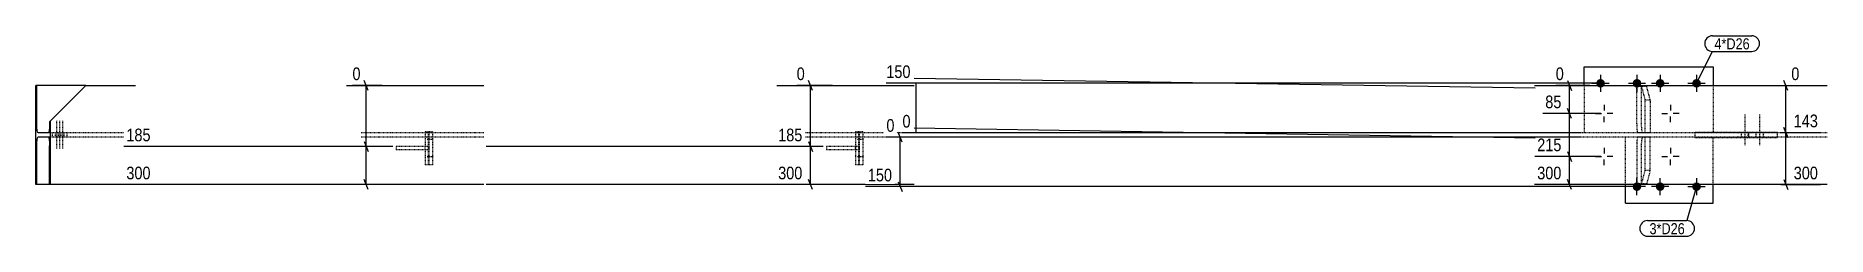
# Model space of a CAD drawing. Header units: millimetres. Extents: x 23 to 84434, y 8 to 4893.
# Drawn here: x 24690 to 30102, y 24 to 630 of the extents above; entities that cross this region are included whole.
import ezdxf

# ---------------------------------------------------------------- set-up
doc = ezdxf.new("R2010")
doc.units = ezdxf.units.MM
doc.linetypes.add('DXK_LINE_DOT2', pattern=[3.9198, 1.9599, -1.9599])
for name, color, linetype in [('MÅLSÆTNING', 7, 'Continuous'), ('STÅL', 7, 'Continuous'), ('TEKST', 7, 'Continuous')]:
    doc.layers.add(name, color=color, linetype=linetype)
doc.styles.add('Arial Narrow', font='ARIALN.TTF', dxfattribs={"height": 0.2})

msp = doc.modelspace()

# ---------------------------------------------------------------- hatches: boundary and pattern name
at = {"layer": 'STÅL', "linetype": 'Continuous'}
for points in [[(29430.2, 486.3, -1), (29404.2, 486.3, -1)], [(29540.2, 486.3, -1), (29514.2, 486.3, -1)], [(29610.2, 486.3, -1), (29584.2, 486.3, -1)], [(29720.2, 486.3, -1), (29694.2, 486.3, -1)], [(29514.2, 173.8, -1), (29540.2, 173.8, -1)], [(29584.2, 173.8, -1), (29610.2, 173.8, -1)], [(29720.2, 173.8, -1), (29694.2, 173.8, -1)]]:
    msp.add_hatch(color=96, dxfattribs=at).paths.add_polyline_path(points)

# ---------------------------------------------------------------- linework, layer by layer
at = {"layer": 'MÅLSÆTNING', "color": 7, "linetype": 'Continuous'}
for p, q in [((25693.5, 465), (25681.5, 495)), ((27035.8, 465), (27023.8, 495)), ((29317.2, 495), (29329.2, 465)), ((29982.5, 465), (29970.5, 495)), ((25736.3, 480), (25646.2, 480)), ((25687.5, 295), (25687.5, 480)), ((27096.4, 480), (26988.4, 480)), ((27029.8, 295), (27029.8, 480)), ((27349.3, 336.3), (27349.3, 486.3)), ((29384.7, 480), (29281.8, 480)), ((29323.2, 395), (29323.2, 480)), ((29955.7, 480), (30017.9, 480)), ((29976.5, 337.5), (29976.5, 480)), ((29418.3, 395), (29242.9, 395)), ((29418.3, 395), (29242.9, 395)), ((29329.2, 380), (29317.2, 410)), ((29329.2, 380), (29317.2, 410)), ((29323.2, 265), (29323.2, 395)), ((29961.9, 337.5), (30081.2, 337.5)), ((29961.9, 337.5), (30081.2, 337.5)), ((29970.5, 352.5), (29982.5, 322.5)), ((29982.5, 322.5), (29970.5, 352.5)), ((29976.5, 180), (29976.5, 337.5)), ((25768, 295), (24955.8, 295)), ((25768, 295), (24955.8, 295)), ((25681.5, 310), (25693.5, 280)), ((25681.5, 310), (25693.5, 280)), ((25687.5, 180), (25687.5, 295)), ((27068.2, 295), (26049.8, 295)), ((27068.2, 295), (26049.8, 295)), ((27023.8, 310), (27035.8, 280)), ((27023.8, 310), (27035.8, 280)), ((27029.8, 180), (27029.8, 295)), ((29317.2, 280), (29329.2, 250)), ((29317.2, 280), (29329.2, 250)), ((29418.3, 265), (29218.5, 265)), ((29418.3, 265), (29218.5, 265)), ((29323.2, 180), (29323.2, 265)), ((25752.1, 180), (24955.8, 180)), ((25693.5, 165), (25681.5, 195)), ((27060.2, 180), (26049.8, 180)), ((27035.8, 165), (27023.8, 195)), ((27294.8, 188.8), (27306.8, 158.8)), ((29418.3, 180), (29218.5, 180)), ((29329.2, 165), (29317.2, 195)), ((29961.9, 180), (30081.2, 180)), ((29970.5, 195), (29982.5, 165))]:
    msp.add_line(p, q, dxfattribs=at)
at = {"layer": 'STÅL', "color": 2, "linetype": 'Continuous'}
for p, q in [((29367.2, 480), (29367.2, 536.3)), ((29367.2, 536.3), (29757.2, 536.3)), ((29757.2, 536.3), (29757.2, 480)), ((24689.5, 180), (24689.5, 480)), ((24841, 480), (24689.5, 480)), ((24692.3, 363.3), (24692.3, 480)), ((24841, 480), (24731, 370)), ((24841, 480), (24991, 480)), ((25628, 480), (26042.9, 480)), ((26928.2, 480), (27343.1, 480)), ((29217.2, 480), (30101.9, 480)), ((24692.5, 353), (24692.3, 363.3)), ((24693.3, 344.2), (24692.5, 353)), ((24694.3, 338.3), (24693.3, 344.2)), ((24695.6, 336.3), (24694.3, 338.3)), ((24727.7, 336.3), (24695.6, 336.3)), ((24728.9, 338.3), (24727.7, 336.3)), ((24730, 344.2), (24728.9, 338.3)), ((24730.7, 353), (24730, 344.2)), ((24731, 363.3), (24730.7, 353)), ((24731, 370), (24731, 363.3)), ((24733.7, 180), (24733.7, 372.8)), ((24692.3, 296.8), (24692.5, 307.1)), ((24692.3, 180), (24692.3, 296.8)), ((24692.5, 307.1), (24693.3, 315.9)), ((24693.3, 315.9), (24694.3, 321.7)), ((24694.3, 321.7), (24695.6, 323.8)), ((24727.7, 323.8), (24695.6, 323.8)), ((24727.7, 323.8), (24728.9, 321.7)), ((24728.9, 321.7), (24730, 315.9)), ((24730, 315.9), (24730.7, 307.1)), ((24730.7, 307.1), (24731, 296.8)), ((24731, 180), (24731, 296.8)), ((24991, 180), (24689.5, 180)), ((26042.9, 180), (25628, 180)), ((27343.1, 180), (26928.2, 180)), ((30101.9, 180), (29217.2, 180)), ((29492.2, 123.8), (29492.2, 180)), ((29757.2, 123.8), (29757.2, 180)), ((29492.2, 123.8), (29757.2, 123.8))]:
    msp.add_line(p, q, dxfattribs=at)
at = {"layer": 'STÅL', "color": 96, "linetype": 'Continuous'}
for p, q in [((29417.2, 512.3), (29417.2, 460.3)), ((29527.2, 512.3), (29527.2, 460.3)), ((29597.2, 512.3), (29597.2, 460.3)), ((29707.2, 512.3), (29707.2, 460.3)), ((29391.2, 486.3), (29443.2, 486.3)), ((29501.2, 486.3), (29553.2, 486.3)), ((29571.2, 486.3), (29623.2, 486.3)), ((29681.2, 486.3), (29733.2, 486.3)), ((29402.3, 395), (29419.6, 395)), ((29428.3, 421), (29428.3, 403.7)), ((29428.3, 369), (29428.3, 386.4)), ((29454.3, 395), (29437, 395)), ((29602.3, 395), (29619.6, 395)), ((29628.3, 421), (29628.3, 403.7)), ((29628.3, 369), (29628.3, 386.4)), ((29654.3, 395), (29637, 395)), ((29428.3, 291), (29428.3, 273.7)), ((29628.3, 291), (29628.3, 273.7)), ((29402.3, 265), (29419.6, 265)), ((29428.3, 239), (29428.3, 256.4)), ((29454.3, 265), (29437, 265)), ((29602.3, 265), (29619.6, 265)), ((29628.3, 239), (29628.3, 256.4)), ((29654.3, 265), (29637, 265)), ((29553.2, 173.8), (29501.2, 173.8)), ((29527.2, 147.8), (29527.2, 199.8)), ((29623.2, 173.8), (29571.2, 173.8)), ((29597.2, 147.8), (29597.2, 199.8)), ((29681.2, 173.8), (29733.2, 173.8)), ((29707.2, 199.8), (29707.2, 147.8))]:
    msp.add_line(p, q, dxfattribs=at)
at = {"layer": 'STÅL', "color": 7, "linetype": 'DXK_LINE_DOT2'}
for p, q in [((29367.2, 480), (29367.2, 336.3)), ((29526.3, 363.6), (29526.3, 476.6)), ((29557, 476.6), (29526.3, 476.6)), ((29541.1, 363.6), (29541.1, 476.6)), ((29552, 436.6), (29542.1, 476.6)), ((29552, 336.6), (29552, 436.6)), ((29552, 436.6), (29566.9, 436.6)), ((29566.9, 436.6), (29557, 476.6)), ((29566.9, 436.6), (29566.9, 336.6)), ((29757.2, 480), (29757.2, 336.3)), ((24991, 336.3), (24727.7, 336.3)), ((26042.9, 336.3), (25628, 336.3)), ((25887.9, 340), (25865.8, 340)), ((25865.8, 340), (25865.8, 295)), ((25875.7, 240), (25875.7, 340)), ((25878, 240), (25878, 340)), ((25887.9, 340), (25887.9, 240)), ((27343.1, 336.3), (26928.2, 336.3)), ((27188.1, 340), (27166, 340)), ((27166, 340), (27166, 240)), ((27175.9, 240), (27175.9, 340)), ((27178.2, 240), (27178.2, 340)), ((27188.1, 340), (27188.1, 240)), ((29367.2, 336.3), (29217.2, 336.3)), ((29757.2, 336.3), (29367.2, 336.3)), ((29526.3, 363.6), (29526.4, 355.2)), ((29526.4, 355.2), (29526.9, 347.7)), ((29526.9, 347.7), (29527.6, 341.7)), ((29527.6, 341.7), (29528.5, 337.9)), ((29528.5, 337.9), (29529.5, 336.6)), ((29566.9, 336.6), (29529.5, 336.6)), ((29541.3, 355.2), (29541.1, 363.6)), ((29541.8, 347.7), (29541.3, 355.2)), ((29542.5, 341.7), (29541.8, 347.7)), ((29543.4, 337.9), (29542.5, 341.7)), ((29544.4, 336.6), (29543.4, 337.9)), ((29951.9, 337.5), (29701.9, 337.5)), ((29701.9, 337.5), (29701.9, 322.5)), ((30101.9, 336.3), (29757.2, 336.3)), ((29862.3, 337.5), (29862.3, 322.5)), ((29951.9, 322.5), (29951.9, 337.5)), ((24991, 323.8), (24727.7, 323.8)), ((26042.9, 323.8), (25628, 323.8)), ((25878, 295), (25778, 295)), ((25778, 295), (25778, 285)), ((25878, 285), (25778, 285)), ((25865.8, 285), (25865.8, 295)), ((25865.8, 285), (25865.8, 240)), ((25878, 285), (25878, 295)), ((27343.1, 323.8), (26928.2, 323.8)), ((27178.2, 295), (27078.2, 295)), ((27078.2, 295), (27078.2, 285)), ((27178.2, 285), (27078.2, 285)), ((27166, 285), (27166, 295)), ((27178.2, 285), (27178.2, 295)), ((29492.2, 323.8), (29217.2, 323.8)), ((29757.2, 323.8), (29492.2, 323.8)), ((29492.2, 180), (29492.2, 323.8)), ((29526.4, 304.8), (29526.3, 296.5)), ((29526.3, 296.5), (29526.3, 183.5)), ((29526.9, 312.4), (29526.4, 304.8)), ((29527.6, 318.3), (29526.9, 312.4)), ((29528.5, 322.2), (29527.6, 318.3)), ((29529.5, 323.5), (29528.5, 322.2)), ((29566.9, 323.5), (29529.5, 323.5)), ((29541.1, 296.5), (29541.3, 304.8)), ((29541.1, 183.5), (29541.1, 296.5)), ((29541.3, 304.8), (29541.8, 312.4)), ((29541.8, 312.4), (29542.5, 318.3)), ((29542.5, 318.3), (29543.4, 322.2)), ((29543.4, 322.2), (29544.4, 323.5)), ((29552, 223.5), (29552, 323.5)), ((29566.9, 223.5), (29566.9, 323.5)), ((29701.9, 322.5), (29951.9, 322.5)), ((29757.2, 180), (29757.2, 323.8)), ((30101.9, 323.8), (29757.2, 323.8)), ((25887.9, 240), (25865.8, 240)), ((27188.1, 240), (27166, 240)), ((29542.1, 183.5), (29552, 223.5)), ((29552, 223.5), (29566.9, 223.5)), ((29566.9, 223.5), (29557, 183.5)), ((29526.3, 183.5), (29557, 183.5))]:
    msp.add_line(p, q, dxfattribs=at)
at = {"layer": 'STÅL', "color": 96, "linetype": 'DXK_LINE_DOT2'}
for p, q in [((29853.9, 299.5), (29853.9, 392.5)), ((29898.7, 299.5), (29898.7, 392.5)), ((24739.9, 323.8), (24739.9, 336.3)), ((24749, 323.8), (24749, 336.3)), ((24752.9, 288.8), (24752.9, 373.8)), ((24758.1, 323.8), (24758.1, 336.3)), ((24762, 288.8), (24762, 373.8)), ((24765.9, 323.8), (24765.9, 336.3)), ((24771.1, 288.8), (24771.1, 373.8)), ((24775, 323.8), (24775, 336.3)), ((24784.1, 323.8), (24784.1, 336.3)), ((29842.9, 322.5), (29842.9, 337.5)), ((29864.9, 322.5), (29864.9, 337.5)), ((29887.7, 322.5), (29887.7, 337.5)), ((29909.7, 322.5), (29909.7, 337.5)), ((25889.7, 316), (25871.9, 316)), ((27190, 316), (27172.1, 316)), ((25889.7, 264), (25871.9, 264)), ((27190, 264), (27172.1, 264))]:
    msp.add_line(p, q, dxfattribs=at)

# ---------------------------------------------------------------- wipeouts: each hides what was drawn before it
at = {"color": 0}
for points in [[(29867.9, 588.9), (29867.9, 623.9), (29761.3, 623.9), (29761.3, 588.9)], [(29671.6, 30), (29671.6, 65), (29565.1, 65), (29565.1, 30)]]:
    msp.add_wipeout(points, dxfattribs=at).dxf.layer = 'TEKST'

# ---------------------------------------------------------------- next in the draw order: wipeouts: each hides what was drawn before it
at = {"color": 0, "linetype": 'Continuous'}
for points in [[(25678.5, 488), (25678.5, 544), (25638.2, 544), (25638.2, 488)], [(27020.8, 488), (27020.8, 544), (26980.4, 544), (26980.4, 488)], [(29314.2, 488), (29314.2, 544), (29273.8, 544), (29273.8, 488)], [(30025.9, 488), (30025.9, 544), (29985.5, 544), (29985.5, 488)], [(29306.9, 403), (29306.9, 459), (29242.1, 459), (29242.1, 403)], [(30081.9, 345.5), (30081.9, 401.5), (29992.8, 401.5), (29992.8, 345.5)], [(25671.2, 303), (25671.2, 359), (24955.1, 359), (24955.1, 303)], [(27013.5, 303), (27013.5, 359), (26049, 359), (26049, 303)], [(29306.9, 273), (29306.9, 329), (29217.8, 329), (29217.8, 273)], [(25671.2, 188), (25671.2, 244), (24955.1, 244), (24955.1, 188)], [(27013.5, 188), (27013.5, 244), (26049, 244), (26049, 188)], [(29306.9, 188), (29306.9, 244), (29217.8, 244), (29217.8, 188)], [(30081.9, 188), (30081.9, 244), (29992.8, 244), (29992.8, 188)]]:
    msp.add_wipeout(points, dxfattribs=at).dxf.layer = 'MÅLSÆTNING'
at = {"color": 0}
for points in [[(29867.9, 588.9), (29867.9, 623.9), (29761.3, 623.9), (29761.3, 588.9)], [(29671.6, 30), (29671.6, 65), (29565.1, 65), (29565.1, 30)]]:
    msp.add_wipeout(points, dxfattribs=at).dxf.layer = 'TEKST'

# ---------------------------------------------------------------- next in the draw order: linework, layer by layer
at = {"layer": 'MÅLSÆTNING', "color": 7, "linetype": 'Continuous'}
for p, q in [((29219.5, 471.3), (27343.3, 501.3)), ((29407.2, 486.3), (27259.2, 486.3)), ((29357.2, 336.3), (27308, 336.3)), ((27343.3, 351.3), (29219.5, 321.3)), ((29517.2, 173.8), (27196.1, 173.8))]:
    msp.add_line(p, q, dxfattribs=at)
at = {"layer": 'TEKST', "color": 7, "linetype": 'Continuous'}
for p, q in [((29755.3, 629.9), (29873.9, 629.9)), ((29707.2, 486.3), (29755.3, 582.9)), ((29755.3, 582.9), (29873.9, 582.9)), ((29707.2, 173.8), (29677.6, 71)), ((29559.1, 71), (29677.6, 71)), ((29559.1, 24), (29677.6, 24))]:
    msp.add_line(p, q, dxfattribs=at)
for centre, start, end in [((29755.3, 606.4), 90, 270), ((29873.9, 606.4), 270, 90), ((29559.1, 47.5), 90, 270), ((29677.6, 47.5), 270, 90)]:
    msp.add_arc(centre, 23.5, start, end, dxfattribs=at)

# ---------------------------------------------------------------- next in the draw order: texts
at = {"layer": 'MÅLSÆTNING', "color": 3, "linetype": 'Continuous', "style": 'Arial Narrow'}
for s, height, p in [('0', 38.2, (25646.2, 496)), ('0', 38.2, (26988.4, 496)), ('0', 38.2, (29281.8, 496)), ('0', 38.2, (29993.5, 496)), ('85', 38.18, (29250.1, 411)), ('143', 38.18, (30000.8, 353.5)), ('185', 38.18, (24963.1, 311)), ('185', 38.18, (26932.4, 311)), ('215', 38.18, (29225.8, 281)), ('300', 38.18, (24963.1, 196)), ('300', 38.18, (26932.4, 196)), ('300', 38.18, (29225.8, 196)), ('300', 38.18, (30000.8, 196))]:
    msp.add_text(s, height=height, dxfattribs=at).set_placement(p)
at = {"layer": 'TEKST', "color": 3, "style": 'Arial Narrow'}
for s, p in [('4*D26', (29761.3, 588.9)), ('3*D26', (29565.1, 30))]:
    msp.add_text(s, height=33.4, dxfattribs=at).set_placement(p)

# ---------------------------------------------------------------- next in the draw order: wipeouts: each hides what was drawn before it
at = {"color": 0, "linetype": 'Continuous'}
for points in [[(27340.3, 494.3), (27340.3, 550.3), (27251.2, 550.3), (27251.2, 494.3)], [(27340.3, 344.3), (27340.3, 400.3), (27300, 400.3), (27300, 344.3)]]:
    msp.add_wipeout(points, dxfattribs=at).dxf.layer = 'MÅLSÆTNING'

# ---------------------------------------------------------------- next in the draw order: linework, layer by layer
at = {"layer": 'MÅLSÆTNING', "color": 7, "linetype": 'Continuous'}
for p, q in [((27306.8, 308.8), (27294.8, 338.8)), ((29357.2, 323.8), (27259.4, 323.8)), ((27300.8, 173.8), (27300.8, 323.8))]:
    msp.add_line(p, q, dxfattribs=at)

# ---------------------------------------------------------------- next in the draw order: texts
at = {"layer": 'MÅLSÆTNING', "color": 3, "linetype": 'Continuous', "style": 'Arial Narrow'}
for s, height, p in [('150', 38.18, (27259.2, 502.3)), ('0', 38.2, (27308, 352.3))]:
    msp.add_text(s, height=height, dxfattribs=at).set_placement(p)

# ---------------------------------------------------------------- next in the draw order: wipeouts: each hides what was drawn before it
at = {"color": 0, "linetype": 'Continuous'}
for points in [[(27291.8, 331.8), (27291.8, 387.8), (27251.4, 387.8), (27251.4, 331.8)], [(27284.5, 181.8), (27284.5, 237.8), (27195.4, 237.8), (27195.4, 181.8)]]:
    msp.add_wipeout(points, dxfattribs=at).dxf.layer = 'MÅLSÆTNING'

# ---------------------------------------------------------------- next in the draw order: texts
at = {"layer": 'MÅLSÆTNING', "color": 3, "linetype": 'Continuous', "style": 'Arial Narrow'}
for s, height, p in [('0', 38.2, (27259.4, 339.8)), ('150', 38.18, (27203.4, 189.8))]:
    msp.add_text(s, height=height, dxfattribs=at).set_placement(p)

doc.saveas('drawing.dxf')
